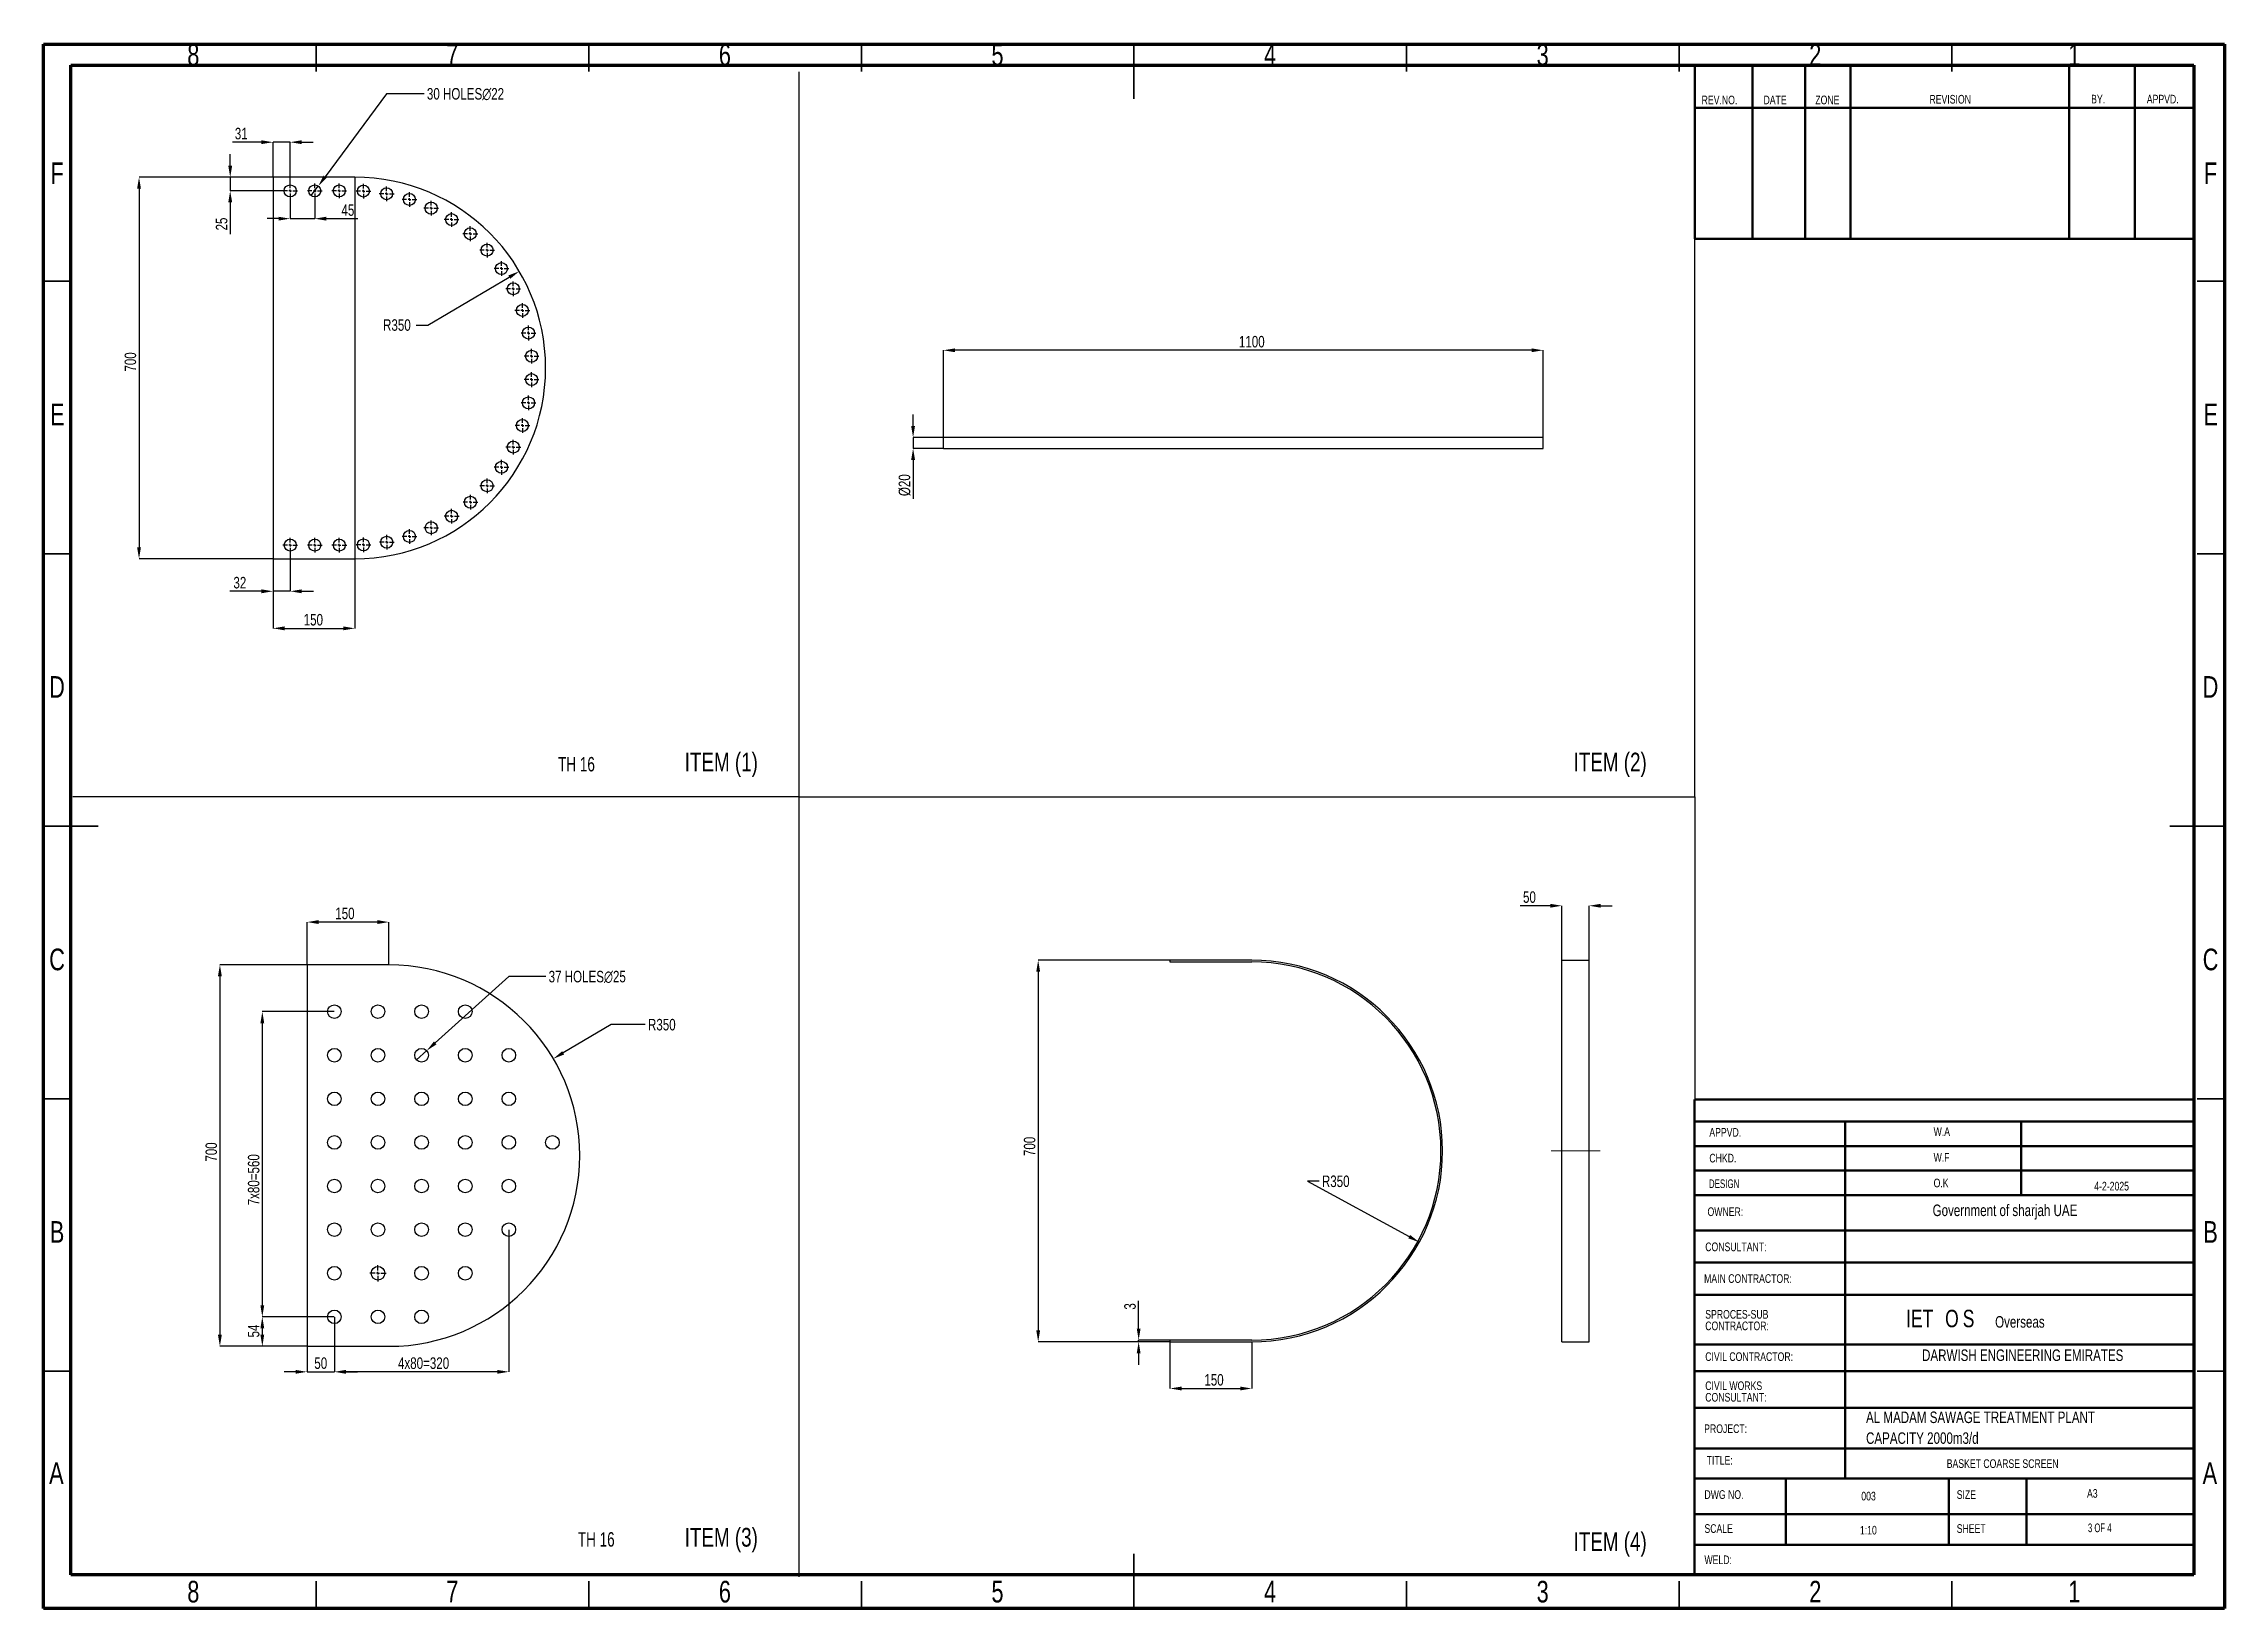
# Model space of a CAD drawing. Header units: millimetres. Extents: x 15 to 1274, y -314 to 292.
# Drawn here: x 874.4 to 1274.4, y 2.5 to 289.6 of the extents above; entities that cross this region are included whole.
import ezdxf

# ---------------------------------------------------------------- set-up
doc = ezdxf.new("R2010")
doc.units = ezdxf.units.MM
doc.header["$PDSIZE"] = -1
doc.linetypes.add('CENTERX2', pattern=[20.32, 12.7, -2.54, 2.54, -2.54])
doc.layers.add('BOLD', color=7, linetype='Continuous', lineweight=25)
doc.layers.add('FORMAT', color=7, linetype='Continuous')
doc.styles.add('SLDTEXTSTYLE0', font='TXT', dxfattribs={"width": 0.75})
doc.styles.add('SLDTEXTSTYLE10', font='TXT', dxfattribs={"width": 0.7})
doc.styles.add('SLDTEXTSTYLE8', font='TXT', dxfattribs={"width": 0.666667})
doc.styles.add('SLDTEXTSTYLE9', font='TXT', dxfattribs={"width": 0.687299})
doc.dimstyles.new('SLDDIMSTYLE6', dxfattribs={"dimtxt": 2.116667, "dimasz": 2.116667, "dimexe": 0, "dimexo": 0.625, "dimgap": 0.529167, "dimtad": 1, "dimdec": 0, "dimlfac": 10, "dimrnd": 1e-09, "dimzin": 12, "dimtxsty": 'SLDTEXTSTYLE0', "dimsah": 1, "dimcen": 2.5, "dimazin": 3, "dimtfac": 1, "dimtdec": 0, "dimtmove": 0, "dimatfit": 0, "dimfrac": 2, "dimtzin": 12})
doc.dimstyles.new('SLDDIMSTYLE7', dxfattribs={"dimtxt": 2.116667, "dimasz": 2.116667, "dimexe": 0, "dimexo": 0.625, "dimgap": 0.529167, "dimtad": 1, "dimdec": 0, "dimlfac": 10, "dimrnd": 1e-09, "dimzin": 12, "dimtxsty": 'SLDTEXTSTYLE0', "dimsah": 1, "dimcen": 0, "dimazin": 3, "dimtfac": 1, "dimtdec": 0, "dimtmove": 0, "dimatfit": 3, "dimfrac": 2, "dimtzin": 12})
doc.dimstyles.new('SLDDIMSTYLE8', dxfattribs={"dimtxt": 2.116667, "dimasz": 2.116667, "dimexe": 0, "dimexo": 0.625, "dimgap": 0.529167, "dimtad": 1, "dimdec": 0, "dimlfac": 10, "dimrnd": 1e-09, "dimzin": 12, "dimtxsty": 'SLDTEXTSTYLE0', "dimsah": 1, "dimcen": 2.5, "dimazin": 3, "dimtfac": 1, "dimtdec": 0, "dimtmove": 0, "dimatfit": 3, "dimfrac": 2, "dimtzin": 12})
doc.dimstyles.new('SLDDIMSTYLE9', dxfattribs={"dimtxt": 2.116667, "dimasz": 2.116667, "dimexe": 0, "dimexo": 0.625, "dimgap": 0.529167, "dimtad": 1, "dimdec": 0, "dimlfac": 10, "dimrnd": 1e-09, "dimzin": 12, "dimtxsty": 'SLDTEXTSTYLE0', "dimblk1": 'NONE', "dimsah": 1, "dimcen": 0, "dimazin": 3, "dimtfac": 1, "dimtdec": 0, "dimtmove": 0, "dimatfit": 3, "dimldrblk": 'NONE', "dimfrac": 2, "dimtzin": 12})

msp = doc.modelspace()

# ---------------------------------------------------------------- texts
at = {"color": 7, "linetype": 'Continuous', "lineweight": 0}
for s, insert, char_height, attachment_point, style in [('8', (901.906, 289.533), 3.969, 2, 'SLDTEXTSTYLE0'), ('7', (949.406, 289.533), 3.969, 2, 'SLDTEXTSTYLE0'), ('6', (999.406, 289.533), 3.969, 2, 'SLDTEXTSTYLE0'), ('5', (1049.406, 289.533), 3.969, 2, 'SLDTEXTSTYLE0'), ('4', (1099.406, 289.533), 3.969, 2, 'SLDTEXTSTYLE0'), ('3', (1149.406, 289.533), 3.969, 2, 'SLDTEXTSTYLE0'), ('2', (1199.406, 289.533), 3.969, 2, 'SLDTEXTSTYLE0'), ('1', (1246.906, 289.533), 3.969, 2, 'SLDTEXTSTYLE0'), ('REV.NO.', (1178.562, 280.037), 1.5875, 1, 'SLDTEXTSTYLE0'), ('DATE', (1189.915, 280.052), 1.5875, 1, 'SLDTEXTSTYLE0'), ('ZONE', (1199.414, 280.052), 1.5875, 1, 'SLDTEXTSTYLE0'), ('REVISION', (1220.354, 280.179), 1.5875, 1, 'SLDTEXTSTYLE0'), ('BY.', (1250.007, 280.195), 1.5875, 1, 'SLDTEXTSTYLE0'), ('APPVD.', (1260.218, 280.195), 1.5875, 1, 'SLDTEXTSTYLE0'), ('F', (876.904, 267.783), 3.969, 2, 'SLDTEXTSTYLE0'), ('F', (1271.904, 267.783), 3.969, 2, 'SLDTEXTSTYLE0'), ('E', (876.954, 223.533), 3.969, 2, 'SLDTEXTSTYLE0'), ('E', (1271.954, 223.533), 3.969, 2, 'SLDTEXTSTYLE0'), ('D', (876.899, 173.533), 3.969, 2, 'SLDTEXTSTYLE0'), ('D', (1271.899, 173.533), 3.969, 2, 'SLDTEXTSTYLE0'), ('C', (876.905, 123.533), 3.969, 2, 'SLDTEXTSTYLE0'), ('C', (1271.905, 123.533), 3.969, 2, 'SLDTEXTSTYLE0'), ('APPVD.', (1179.978, 90.622), 1.5875, 1, 'SLDTEXTSTYLE0'), ('W.A', (1221.112, 90.754), 1.5875, 1, 'SLDTEXTSTYLE0'), ('CHKD.', (1179.978, 85.889), 1.5875, 1, 'SLDTEXTSTYLE0'), ('W.F', (1221.112, 86.021), 1.5875, 1, 'SLDTEXTSTYLE0'), ('DESIGN', (1179.892, 81.187), 1.5875, 1, 'SLDTEXTSTYLE9'), ('O.K', (1221.112, 81.319), 1.5875, 1, 'SLDTEXTSTYLE0'), ('OWNER:', (1179.646, 76.046), 1.5875, 1, 'SLDTEXTSTYLE0'), ('B', (876.917, 73.533), 3.969, 2, 'SLDTEXTSTYLE0'), ('B', (1271.917, 73.533), 3.969, 2, 'SLDTEXTSTYLE0'), ('CONSULTANT:', (1179.225, 69.604), 1.5875, 1, 'SLDTEXTSTYLE0'), ('MAIN CONTRACTOR:', (1179.017, 63.788), 1.5875, 1, 'SLDTEXTSTYLE0'), ('CIVIL CONTRACTOR:', (1179.225, 49.461), 1.5875, 1, 'SLDTEXTSTYLE0'), ('PROJECT:', (1179.029, 36.238), 1.5875, 1, 'SLDTEXTSTYLE0'), ('A', (876.786, 29.283), 3.969, 2, 'SLDTEXTSTYLE0'), ('TITLE:', (1179.495, 30.423), 1.5875, 1, 'SLDTEXTSTYLE0'), ('A', (1271.786, 29.283), 3.969, 2, 'SLDTEXTSTYLE0'), ('DWG NO.', (1179.078, 24.156), 1.5875, 1, 'SLDTEXTSTYLE0'), ('SIZE', (1225.353, 24.156), 1.5875, 1, 'SLDTEXTSTYLE0'), ('A3', (1249.248, 24.361), 1.5875, 1, 'SLDTEXTSTYLE0'), ('SCALE', (1179.078, 17.92), 1.5875, 1, 'SLDTEXTSTYLE0'), ('SHEET', (1225.353, 17.92), 1.5875, 1, 'SLDTEXTSTYLE0'), ('WELD:', (1179.078, 12.18), 1.5875, 1, 'SLDTEXTSTYLE0'), ('8', (901.906, 7.533), 3.969, 2, 'SLDTEXTSTYLE0'), ('7', (949.406, 7.533), 3.969, 2, 'SLDTEXTSTYLE0'), ('6', (999.406, 7.533), 3.969, 2, 'SLDTEXTSTYLE0'), ('5', (1049.406, 7.533), 3.969, 2, 'SLDTEXTSTYLE0'), ('4', (1099.406, 7.533), 3.969, 2, 'SLDTEXTSTYLE0'), ('3', (1149.406, 7.533), 3.969, 2, 'SLDTEXTSTYLE0'), ('2', (1199.406, 7.533), 3.969, 2, 'SLDTEXTSTYLE0'), ('1', (1246.906, 7.533), 3.969, 2, 'SLDTEXTSTYLE0')]:
    msp.add_mtext(s, dxfattribs=dict(at, insert=insert, char_height=char_height, attachment_point=attachment_point, style=style))
at = {"layer": 'BOLD', "attachment_point": 1}
for s, insert, char_height, style in [('TH 16', (968.815, 158.692), 2.6458, 'SLDTEXTSTYLE10'), ('ITEM (1)', (992.039, 159.481), 3.4396, 'SLDTEXTSTYLE0'), ('ITEM (2)', (1155.08, 159.481), 3.4396, 'SLDTEXTSTYLE0'), ('4-2-2025', (1250.575, 80.743), 1.5875, 'SLDTEXTSTYLE0'), ('003', (1207.852, 23.873), 1.5875, 'SLDTEXTSTYLE0'), ('TH 16', (972.442, 16.456), 2.6458, 'SLDTEXTSTYLE10'), ('ITEM (3)', (992.039, 17.246), 3.4396, 'SLDTEXTSTYLE0'), ('ITEM (4)', (1155.08, 16.421), 3.4396, 'SLDTEXTSTYLE0'), ('1:10', (1207.597, 17.621), 1.5875, 'SLDTEXTSTYLE0'), ('3 OF 4', (1249.425, 18.05), 1.5875, 'SLDTEXTSTYLE8')]:
    msp.add_mtext(s, dxfattribs=dict(at, insert=insert, char_height=char_height, style=style))
at = {"layer": 'FORMAT', "attachment_point": 1, "style": 'SLDTEXTSTYLE0'}
for s, insert, char_height in [('Government of sharjah UAE', (1220.931, 76.572), 2.11667), ('Overseas', (1232.393, 56.103), 2.1167), ('DARWISH ENGINEERING EMIRATES', (1218.997, 49.987), 2.11667), ('BASKET COARSE SCREEN', (1223.513, 29.833), 1.5875)]:
    msp.add_mtext(s, dxfattribs=dict(at, insert=insert, char_height=char_height))

# ---------------------------------------------------------------- blocks, each defined once
blk = doc.blocks.new('SW_NOTE_0_41')
at = {"color": 0, "linetype": 'Continuous', "lineweight": 0, "char_height": 1.5875, "attachment_point": 1, "style": 'SLDTEXTSTYLE0'}
for s, insert in [('CIVIL WORKS', (0, 2.05)), ('CONSULTANT:', (0, -0.07))]:
    blk.add_mtext(s, dxfattribs=dict(at, insert=insert))
blk = doc.blocks.new('SW_NOTE_0_42')
at = {"color": 0, "linetype": 'Continuous', "lineweight": 0, "char_height": 1.5875, "attachment_point": 1, "style": 'SLDTEXTSTYLE0'}
for s, insert in [('SPROCES-SUB', (0, 2.05)), ('CONTRACTOR:', (0, -0.07))]:
    blk.add_mtext(s, dxfattribs=dict(at, insert=insert))
blk = doc.blocks.new('SW_NOTE_0_43')
at = {"layer": 'FORMAT', "color": 0, "char_height": 2.1167, "attachment_point": 1, "style": 'SLDTEXTSTYLE0'}
for s, insert in [('AL MADAM SAWAGE TREATMENT PLANT', (0, 2.73)), ('CAPACITY 2000m3/d', (0, -1.09))]:
    blk.add_mtext(s, dxfattribs=dict(at, insert=insert))
blk = doc.blocks.new('SW_NOTE_0_44')
at = {"layer": 'FORMAT', "color": 0, "char_height": 3.2, "attachment_point": 1, "style": 'SLDTEXTSTYLE0'}
for s, insert in [('IET', (0, 4.13)), ('O', (7.16, 4.13)), ('S', (10.39, 4.13))]:
    blk.add_mtext(s, dxfattribs=dict(at, insert=insert))
blk = doc.blocks.new('*D246')
at = {"layer": 'BOLD', "color": 0, "lineweight": -2}
for p, q in [((908.67, 267.19), (908.67, 269.31)), ((916.46, 265.07), (908.67, 265.07)), ((908.67, 265.07), (908.67, 262.57)), ((918.26, 262.57), (908.67, 262.57)), ((908.67, 260.46), (908.67, 254.63))]:
    blk.add_line(p, q, dxfattribs=at)
at = {"layer": 'BOLD', "color": 0}
for points in [[(908.32, 267.19), (909.03, 267.19), (908.67, 265.07)], [(908.32, 260.46), (909.03, 260.46), (908.67, 262.57)]]:
    blk.add_solid(points, dxfattribs=at)
at = {"layer": 'Defpoints', "color": 0}
for p in [(916.52, 265.07), (908.67, 262.57), (918.32, 262.57)]:
    blk.add_point(p, dxfattribs=at)
at = {"layer": 'BOLD', "color": 0, "insert": (906.03, 256.49), "char_height": 2.117, "attachment_point": 2, "rotation": 90, "style": 'SLDTEXTSTYLE0'}
blk.add_mtext('\\A1;25', dxfattribs=at)
blk = doc.blocks.new('*D247')
at = {"layer": 'BOLD', "color": 0, "lineweight": -2}
for p, q in [((914.4, 271.5), (909.11, 271.5)), ((916.52, 265.13), (916.52, 271.5)), ((919.67, 271.5), (916.52, 271.5)), ((919.67, 263.98), (919.67, 271.5)), ((921.79, 271.5), (923.9, 271.5))]:
    blk.add_line(p, q, dxfattribs=at)
at = {"layer": 'BOLD', "color": 0}
for points in [[(914.4, 271.85), (914.4, 271.15), (916.52, 271.5)], [(921.79, 271.85), (921.79, 271.15), (919.67, 271.5)]]:
    blk.add_solid(points, dxfattribs=at)
at = {"layer": 'Defpoints', "color": 0}
for p in [(919.67, 271.5), (916.52, 265.07), (919.67, 263.92)]:
    blk.add_point(p, dxfattribs=at)
at = {"layer": 'BOLD', "color": 0, "insert": (910.7, 274.14), "char_height": 2.117, "attachment_point": 2, "style": 'SLDTEXTSTYLE0'}
blk.add_mtext('\\A1;31', dxfattribs=at)
blk = doc.blocks.new('*D248')
at = {"layer": 'BOLD', "color": 0, "lineweight": -2}
for p, q in [((919.67, 261.16), (919.67, 257.47)), ((924.17, 261.16), (924.17, 257.47)), ((917.55, 257.47), (915.44, 257.47)), ((919.67, 257.47), (924.17, 257.47)), ((926.29, 257.47), (932.11, 257.47))]:
    blk.add_line(p, q, dxfattribs=at)
at = {"layer": 'BOLD', "color": 0}
for points in [[(917.55, 257.82), (917.55, 257.12), (919.67, 257.47)], [(926.29, 257.82), (926.29, 257.12), (924.17, 257.47)]]:
    blk.add_solid(points, dxfattribs=at)
at = {"layer": 'Defpoints', "color": 0}
for p in [(919.67, 261.22), (924.17, 261.22), (924.17, 257.47)]:
    blk.add_point(p, dxfattribs=at)
at = {"layer": 'BOLD', "color": 0, "insert": (930.26, 260.11), "char_height": 2.117, "attachment_point": 2, "style": 'SLDTEXTSTYLE0'}
blk.add_mtext('\\A1;45', dxfattribs=at)
blk = doc.blocks.new('*D249')
at = {"layer": 'BOLD', "color": 0, "lineweight": -2}
for p, q in [((944.91, 237.95), (959.86, 246.75)), ((942.8, 237.95), (944.91, 237.95))]:
    blk.add_line(p, q, dxfattribs=at)
at = {"layer": 'BOLD', "color": 0}
blk.add_solid([(959.69, 247.05), (960.04, 246.44), (961.69, 247.82)], dxfattribs=at)
at = {"layer": 'Defpoints', "color": 0}
for p in [(961.69, 247.82), (931.52, 230.07)]:
    blk.add_point(p, dxfattribs=at)
at = {"layer": 'BOLD', "color": 0, "insert": (936.71, 239.01), "char_height": 2.117, "attachment_point": 1, "style": 'SLDTEXTSTYLE0'}
blk.add_mtext('\\A1;R350', dxfattribs=at)
blk = doc.blocks.new('*D250')
at = {"layer": 'BOLD', "color": 0, "lineweight": -2}
for p, q in [((916.52, 195.01), (916.52, 182.3)), ((931.52, 195.01), (931.52, 182.3)), ((918.64, 182.3), (929.4, 182.3))]:
    blk.add_line(p, q, dxfattribs=at)
at = {"layer": 'BOLD', "color": 0}
for points in [[(918.64, 182.65), (918.64, 181.94), (916.52, 182.3)], [(929.4, 182.65), (929.4, 181.94), (931.52, 182.3)]]:
    blk.add_solid(points, dxfattribs=at)
at = {"layer": 'Defpoints', "color": 0}
for p in [(916.52, 195.07), (931.52, 195.07), (931.52, 182.3)]:
    blk.add_point(p, dxfattribs=at)
at = {"layer": 'BOLD', "color": 0, "insert": (923.92, 184.94), "char_height": 2.117, "attachment_point": 2, "style": 'SLDTEXTSTYLE0'}
blk.add_mtext('\\A1;150', dxfattribs=at)
blk = doc.blocks.new('*D251')
at = {"layer": 'BOLD', "color": 0, "lineweight": -2}
for p, q in [((916.46, 265.07), (891.95, 265.07)), ((891.95, 262.96), (891.95, 197.19)), ((916.46, 195.07), (891.95, 195.07))]:
    blk.add_line(p, q, dxfattribs=at)
at = {"layer": 'BOLD', "color": 0}
for points in [[(891.59, 262.96), (892.3, 262.96), (891.95, 265.07)], [(891.59, 197.19), (892.3, 197.19), (891.95, 195.07)]]:
    blk.add_solid(points, dxfattribs=at)
at = {"layer": 'Defpoints', "color": 0}
for p in [(916.52, 265.07), (891.95, 195.07), (916.52, 195.07)]:
    blk.add_point(p, dxfattribs=at)
at = {"layer": 'BOLD', "color": 0, "insert": (889.3, 231.18), "char_height": 2.117, "attachment_point": 2, "rotation": 90, "style": 'SLDTEXTSTYLE0'}
blk.add_mtext('\\A1;700', dxfattribs=at)
blk = doc.blocks.new('*D252')
at = {"layer": 'BOLD', "color": 0, "lineweight": -2}
for p, q in [((937.31, 280.38), (926.08, 265.16)), ((944.22, 280.38), (937.31, 280.38)), ((923.52, 261.69), (924.82, 263.46))]:
    blk.add_line(p, q, dxfattribs=at)
at = {"layer": 'BOLD', "color": 0}
blk.add_solid([(925.8, 265.37), (926.37, 264.95), (924.82, 263.46)], dxfattribs=at)
at = {"layer": 'Defpoints', "color": 0}
for p in [(923.52, 261.69), (924.82, 263.46)]:
    blk.add_point(p, dxfattribs=at)
at = {"layer": 'BOLD', "color": 0, "insert": (944.75, 281.44), "char_height": 2.1167, "attachment_point": 1, "style": 'SLDTEXTSTYLE0'}
blk.add_mtext('\\A1;30 HOLES∅22', dxfattribs=at)
blk = doc.blocks.new('_None')
blk = doc.blocks.new('*D253')
at = {"layer": 'BOLD', "color": 0, "lineweight": -2}
for p, q in [((919.69, 196.16), (919.69, 189.1)), ((916.52, 195.01), (916.52, 189.1)), ((914.4, 189.1), (908.58, 189.1)), ((919.69, 189.1), (916.52, 189.1)), ((921.8, 189.1), (923.92, 189.1))]:
    blk.add_line(p, q, dxfattribs=at)
at = {"layer": 'BOLD', "color": 0}
for points in [[(914.4, 189.45), (914.4, 188.74), (916.52, 189.1)], [(921.8, 189.45), (921.8, 188.74), (919.69, 189.1)]]:
    blk.add_solid(points, dxfattribs=at)
at = {"layer": 'Defpoints', "color": 0}
for p in [(919.69, 196.22), (916.52, 195.07), (916.52, 189.1)]:
    blk.add_point(p, dxfattribs=at)
at = {"layer": 'BOLD', "color": 0, "insert": (910.44, 191.74), "char_height": 2.117, "attachment_point": 2, "style": 'SLDTEXTSTYLE0'}
blk.add_mtext('\\A1;32', dxfattribs=at)
blk = doc.blocks.new('SW_CENTERMARKSYMBOL_50')
at = {"layer": 'BOLD', "color": 0}
for p, q in [((-0.5, 0), (-1.35, 0)), ((0, 0), (-0.25, 0)), ((0, 0.5), (0, 1.35)), ((0, 0), (0, 0.25)), ((0, 0), (0, -0.25)), ((0, 0), (0.25, 0)), ((0.5, 0), (1.35, 0)), ((0, -0.5), (0, -1.35))]:
    blk.add_line(p, q, dxfattribs=at)
blk = doc.blocks.new('SW_CENTERMARKSYMBOL_51')
at = {"layer": 'BOLD', "color": 0}
for p, q in [((-0.5, 0), (-1.35, 0)), ((0, 0), (-0.25, 0)), ((0, 0.5), (0, 1.35)), ((0, 0), (0, 0.25)), ((0, 0), (0, -0.25)), ((0, 0), (0.25, 0)), ((0.5, 0), (1.35, 0)), ((0, -0.5), (0, -1.35))]:
    blk.add_line(p, q, dxfattribs=at)
blk = doc.blocks.new('SW_CENTERMARKSYMBOL_52')
at = {"layer": 'BOLD', "color": 0}
for p, q in [((-0.5, 0), (-1.35, 0)), ((0, 0), (-0.25, 0)), ((0, 0.5), (0, 1.35)), ((0, 0), (0, 0.25)), ((0, 0), (0, -0.25)), ((0, 0), (0.25, 0)), ((0.5, 0), (1.35, 0)), ((0, -0.5), (0, -1.35))]:
    blk.add_line(p, q, dxfattribs=at)
blk = doc.blocks.new('SW_CENTERMARKSYMBOL_53')
at = {"layer": 'BOLD', "color": 0}
for p, q in [((-0.5, 0), (-1.35, 0)), ((0, 0), (-0.25, 0)), ((0, 0.5), (0, 1.35)), ((0, 0), (0, 0.25)), ((0, 0), (0, -0.25)), ((0, 0), (0.25, 0)), ((0.5, 0), (1.35, 0)), ((0, -0.5), (0, -1.35))]:
    blk.add_line(p, q, dxfattribs=at)
blk = doc.blocks.new('SW_CENTERMARKSYMBOL_54')
at = {"layer": 'BOLD', "color": 0}
for p, q in [((-0.5, 0), (-1.35, 0)), ((0, 0), (-0.25, 0)), ((0, 0.5), (0, 1.35)), ((0, 0), (0, 0.25)), ((0, 0), (0, -0.25)), ((0, 0), (0.25, 0)), ((0.5, 0), (1.35, 0)), ((0, -0.5), (0, -1.35))]:
    blk.add_line(p, q, dxfattribs=at)
blk = doc.blocks.new('SW_CENTERMARKSYMBOL_55')
at = {"layer": 'BOLD', "color": 0}
for p, q in [((-0.5, 0), (-1.35, 0)), ((0, 0), (-0.25, 0)), ((0, 0.5), (0, 1.35)), ((0, 0), (0, 0.25)), ((0, 0), (0, -0.25)), ((0, 0), (0.25, 0)), ((0.5, 0), (1.35, 0)), ((0, -0.5), (0, -1.35))]:
    blk.add_line(p, q, dxfattribs=at)
blk = doc.blocks.new('SW_CENTERMARKSYMBOL_56')
at = {"layer": 'BOLD', "color": 0}
for p, q in [((-0.5, 0), (-1.35, 0)), ((0, 0), (-0.25, 0)), ((0, 0.5), (0, 1.35)), ((0, 0), (0, 0.25)), ((0, 0), (0, -0.25)), ((0, 0), (0.25, 0)), ((0.5, 0), (1.35, 0)), ((0, -0.5), (0, -1.35))]:
    blk.add_line(p, q, dxfattribs=at)
blk = doc.blocks.new('SW_CENTERMARKSYMBOL_57')
at = {"layer": 'BOLD', "color": 0}
for p, q in [((-0.5, 0), (-1.35, 0)), ((0, 0), (-0.25, 0)), ((0, 0.5), (0, 1.35)), ((0, 0), (0, 0.25)), ((0, 0), (0, -0.25)), ((0, 0), (0.25, 0)), ((0.5, 0), (1.35, 0)), ((0, -0.5), (0, -1.35))]:
    blk.add_line(p, q, dxfattribs=at)
blk = doc.blocks.new('SW_CENTERMARKSYMBOL_58')
at = {"layer": 'BOLD', "color": 0}
for p, q in [((-0.5, 0), (-1.35, 0)), ((0, 0), (-0.25, 0)), ((0, 0.5), (0, 1.35)), ((0, 0), (0, 0.25)), ((0, 0), (0, -0.25)), ((0, 0), (0.25, 0)), ((0.5, 0), (1.35, 0)), ((0, -0.5), (0, -1.35))]:
    blk.add_line(p, q, dxfattribs=at)
blk = doc.blocks.new('SW_CENTERMARKSYMBOL_59')
at = {"layer": 'BOLD', "color": 0}
for p, q in [((-0.5, 0), (-1.35, 0)), ((0, 0), (-0.25, 0)), ((0, 0.5), (0, 1.35)), ((0, 0), (0, 0.25)), ((0, 0), (0, -0.25)), ((0, 0), (0.25, 0)), ((0.5, 0), (1.35, 0)), ((0, -0.5), (0, -1.35))]:
    blk.add_line(p, q, dxfattribs=at)
blk = doc.blocks.new('SW_CENTERMARKSYMBOL_60')
at = {"layer": 'BOLD', "color": 0}
for p, q in [((-0.5, 0), (-1.35, 0)), ((0, 0), (-0.25, 0)), ((0, 0.5), (0, 1.35)), ((0, 0), (0, 0.25)), ((0, 0), (0, -0.25)), ((0, 0), (0.25, 0)), ((0.5, 0), (1.35, 0)), ((0, -0.5), (0, -1.35))]:
    blk.add_line(p, q, dxfattribs=at)
blk = doc.blocks.new('SW_CENTERMARKSYMBOL_61')
at = {"layer": 'BOLD', "color": 0}
for p, q in [((-0.5, 0), (-1.35, 0)), ((0, 0), (-0.25, 0)), ((0, 0.5), (0, 1.35)), ((0, 0), (0, 0.25)), ((0, 0), (0, -0.25)), ((0, 0), (0.25, 0)), ((0.5, 0), (1.35, 0)), ((0, -0.5), (0, -1.35))]:
    blk.add_line(p, q, dxfattribs=at)
blk = doc.blocks.new('SW_CENTERMARKSYMBOL_62')
at = {"layer": 'BOLD', "color": 0}
for p, q in [((-0.5, 0), (-1.35, 0)), ((0, 0), (-0.25, 0)), ((0, 0.5), (0, 1.35)), ((0, 0), (0, 0.25)), ((0, 0), (0, -0.25)), ((0, 0), (0.25, 0)), ((0.5, 0), (1.35, 0)), ((0, -0.5), (0, -1.35))]:
    blk.add_line(p, q, dxfattribs=at)
blk = doc.blocks.new('SW_CENTERMARKSYMBOL_63')
at = {"layer": 'BOLD', "color": 0}
for p, q in [((-0.5, 0), (-1.35, 0)), ((0, 0), (-0.25, 0)), ((0, 0.5), (0, 1.35)), ((0, 0), (0, 0.25)), ((0, 0), (0, -0.25)), ((0, 0), (0.25, 0)), ((0.5, 0), (1.35, 0)), ((0, -0.5), (0, -1.35))]:
    blk.add_line(p, q, dxfattribs=at)
blk = doc.blocks.new('SW_CENTERMARKSYMBOL_64')
at = {"layer": 'BOLD', "color": 0}
for p, q in [((-0.5, 0), (-1.35, 0)), ((0, 0), (-0.25, 0)), ((0, 0.5), (0, 1.35)), ((0, 0), (0, 0.25)), ((0, 0), (0, -0.25)), ((0, 0), (0.25, 0)), ((0.5, 0), (1.35, 0)), ((0, -0.5), (0, -1.35))]:
    blk.add_line(p, q, dxfattribs=at)
blk = doc.blocks.new('SW_CENTERMARKSYMBOL_65')
at = {"layer": 'BOLD', "color": 0}
for p, q in [((-0.5, 0), (-1.35, 0)), ((0, 0), (-0.25, 0)), ((0, 0.5), (0, 1.35)), ((0, 0), (0, 0.25)), ((0, 0), (0, -0.25)), ((0, 0), (0.25, 0)), ((0.5, 0), (1.35, 0)), ((0, -0.5), (0, -1.35))]:
    blk.add_line(p, q, dxfattribs=at)
blk = doc.blocks.new('SW_CENTERMARKSYMBOL_66')
at = {"layer": 'BOLD', "color": 0}
for p, q in [((-0.5, 0), (-1.35, 0)), ((0, 0), (-0.25, 0)), ((0, 0.5), (0, 1.35)), ((0, 0), (0, 0.25)), ((0, 0), (0, -0.25)), ((0, 0), (0.25, 0)), ((0.5, 0), (1.35, 0)), ((0, -0.5), (0, -1.35))]:
    blk.add_line(p, q, dxfattribs=at)
blk = doc.blocks.new('SW_CENTERMARKSYMBOL_67')
at = {"layer": 'BOLD', "color": 0}
for p, q in [((-0.5, 0), (-1.35, 0)), ((0, 0), (-0.25, 0)), ((0, 0.5), (0, 1.35)), ((0, 0), (0, 0.25)), ((0, 0), (0, -0.25)), ((0, 0), (0.25, 0)), ((0.5, 0), (1.35, 0)), ((0, -0.5), (0, -1.35))]:
    blk.add_line(p, q, dxfattribs=at)
blk = doc.blocks.new('SW_CENTERMARKSYMBOL_68')
at = {"layer": 'BOLD', "color": 0}
for p, q in [((-0.5, 0), (-1.35, 0)), ((0, 0), (-0.25, 0)), ((0, 0.5), (0, 1.35)), ((0, 0), (0, 0.25)), ((0, 0), (0, -0.25)), ((0, 0), (0.25, 0)), ((0.5, 0), (1.35, 0)), ((0, -0.5), (0, -1.35))]:
    blk.add_line(p, q, dxfattribs=at)
blk = doc.blocks.new('SW_CENTERMARKSYMBOL_69')
at = {"layer": 'BOLD', "color": 0}
for p, q in [((-0.5, 0), (-1.35, 0)), ((0, 0), (-0.25, 0)), ((0, 0.5), (0, 1.35)), ((0, 0), (0, 0.25)), ((0, 0), (0, -0.25)), ((0, 0), (0.25, 0)), ((0.5, 0), (1.35, 0)), ((0, -0.5), (0, -1.35))]:
    blk.add_line(p, q, dxfattribs=at)
blk = doc.blocks.new('SW_CENTERMARKSYMBOL_70')
at = {"layer": 'BOLD', "color": 0}
for p, q in [((-0.5, 0), (-1.35, 0)), ((0, 0), (-0.25, 0)), ((0, 0.5), (0, 1.35)), ((0, 0), (0, 0.25)), ((0, 0), (0, -0.25)), ((0, 0), (0.25, 0)), ((0.5, 0), (1.35, 0)), ((0, -0.5), (0, -1.35))]:
    blk.add_line(p, q, dxfattribs=at)
blk = doc.blocks.new('SW_CENTERMARKSYMBOL_71')
at = {"layer": 'BOLD', "color": 0}
for p, q in [((-0.5, 0), (-1.35, 0)), ((0, 0), (-0.25, 0)), ((0, 0.5), (0, 1.35)), ((0, 0), (0, 0.25)), ((0, 0), (0, -0.25)), ((0, 0), (0.25, 0)), ((0.5, 0), (1.35, 0)), ((0, -0.5), (0, -1.35))]:
    blk.add_line(p, q, dxfattribs=at)
blk = doc.blocks.new('SW_CENTERMARKSYMBOL_72')
at = {"layer": 'BOLD', "color": 0}
for p, q in [((-0.5, 0), (-1.35, 0)), ((0, 0), (-0.25, 0)), ((0, 0.5), (0, 1.35)), ((0, 0), (0, 0.25)), ((0, 0), (0, -0.25)), ((0, 0), (0.25, 0)), ((0.5, 0), (1.35, 0)), ((0, -0.5), (0, -1.35))]:
    blk.add_line(p, q, dxfattribs=at)
blk = doc.blocks.new('SW_CENTERMARKSYMBOL_73')
at = {"layer": 'BOLD', "color": 0}
for p, q in [((-0.5, 0), (-1.35, 0)), ((0, 0), (-0.25, 0)), ((0, 0.5), (0, 1.35)), ((0, 0), (0, 0.25)), ((0, 0), (0, -0.25)), ((0, 0), (0.25, 0)), ((0.5, 0), (1.35, 0)), ((0, -0.5), (0, -1.35))]:
    blk.add_line(p, q, dxfattribs=at)
blk = doc.blocks.new('SW_CENTERMARKSYMBOL_74')
at = {"layer": 'BOLD', "color": 0}
for p, q in [((-0.5, 0), (-1.35, 0)), ((0, 0), (-0.25, 0)), ((0, 0.5), (0, 1.35)), ((0, 0), (0, 0.25)), ((0, 0), (0, -0.25)), ((0, 0), (0.25, 0)), ((0.5, 0), (1.35, 0)), ((0, -0.5), (0, -1.35))]:
    blk.add_line(p, q, dxfattribs=at)
blk = doc.blocks.new('SW_CENTERMARKSYMBOL_75')
at = {"layer": 'BOLD', "color": 0}
for p, q in [((-0.5, 0), (-1.35, 0)), ((0, 0), (-0.25, 0)), ((0, 0.5), (0, 1.35)), ((0, 0), (0, 0.25)), ((0, 0), (0, -0.25)), ((0, 0), (0.25, 0)), ((0.5, 0), (1.35, 0)), ((0, -0.5), (0, -1.35))]:
    blk.add_line(p, q, dxfattribs=at)
blk = doc.blocks.new('SW_CENTERMARKSYMBOL_76')
at = {"layer": 'BOLD', "color": 0}
for p, q in [((-0.5, 0), (-1.35, 0)), ((0, 0), (-0.25, 0)), ((0, 0.5), (0, 1.35)), ((0, 0), (0, 0.25)), ((0, 0), (0, -0.25)), ((0, 0), (0.25, 0)), ((0.5, 0), (1.35, 0)), ((0, -0.5), (0, -1.35))]:
    blk.add_line(p, q, dxfattribs=at)
blk = doc.blocks.new('SW_CENTERMARKSYMBOL_77')
at = {"layer": 'BOLD', "color": 0}
for p, q in [((-0.5, 0), (-1.35, 0)), ((0, 0), (-0.25, 0)), ((0, 0.5), (0, 1.35)), ((0, 0), (0, 0.25)), ((0, 0), (0, -0.25)), ((0, 0), (0.25, 0)), ((0.5, 0), (1.35, 0)), ((0, -0.5), (0, -1.35))]:
    blk.add_line(p, q, dxfattribs=at)
blk = doc.blocks.new('SW_CENTERMARKSYMBOL_78')
at = {"layer": 'BOLD', "color": 0}
for p, q in [((-0.5, 0), (-1.35, 0)), ((0, 0), (-0.25, 0)), ((0, 0.5), (0, 1.35)), ((0, 0), (0, 0.25)), ((0, 0), (0, -0.25)), ((0, 0), (0.25, 0)), ((0.5, 0), (1.35, 0)), ((0, -0.5), (0, -1.35))]:
    blk.add_line(p, q, dxfattribs=at)
blk = doc.blocks.new('SW_CENTERMARKSYMBOL_79')
at = {"layer": 'BOLD', "color": 0}
for p, q in [((-0.5, 0), (-1.35, 0)), ((0, 0), (-0.25, 0)), ((0, 0.5), (0, 1.35)), ((0, 0), (0, 0.25)), ((0, 0), (0, -0.25)), ((0, 0), (0.25, 0)), ((0.5, 0), (1.35, 0)), ((0, -0.5), (0, -1.35))]:
    blk.add_line(p, q, dxfattribs=at)
blk = doc.blocks.new('*D254')
at = {"layer": 'BOLD', "color": 0, "lineweight": -2}
for p, q in [((1081.04, 51.34), (1081.04, 42.82)), ((1096.04, 51.34), (1096.04, 42.82)), ((1083.16, 42.82), (1093.92, 42.82))]:
    blk.add_line(p, q, dxfattribs=at)
at = {"layer": 'BOLD', "color": 0}
for points in [[(1083.16, 43.17), (1083.16, 42.47), (1081.04, 42.82)], [(1093.92, 43.17), (1093.92, 42.47), (1096.04, 42.82)]]:
    blk.add_solid(points, dxfattribs=at)
at = {"layer": 'Defpoints', "color": 0}
for p in [(1081.04, 51.4), (1096.04, 51.4), (1096.04, 42.82)]:
    blk.add_point(p, dxfattribs=at)
at = {"layer": 'BOLD', "color": 0, "insert": (1089.12, 45.47), "char_height": 2.117, "attachment_point": 2, "style": 'SLDTEXTSTYLE0'}
blk.add_mtext('\\A1;150', dxfattribs=at)
blk = doc.blocks.new('*D255')
at = {"layer": 'BOLD', "color": 0, "lineweight": -2}
for p, q in [((1108.38, 80.84), (1106.26, 80.84)), ((1106.26, 80.84), (1124.92, 70.68))]:
    blk.add_line(p, q, dxfattribs=at)
at = {"layer": 'BOLD', "color": 0}
blk.add_solid([(1125.09, 70.99), (1124.76, 70.37), (1126.78, 69.67)], dxfattribs=at)
at = {"layer": 'Defpoints', "color": 0}
for p in [(1096.04, 86.4), (1126.78, 69.67)]:
    blk.add_point(p, dxfattribs=at)
at = {"layer": 'BOLD', "color": 0, "insert": (1108.91, 81.9), "char_height": 2.117, "attachment_point": 1, "style": 'SLDTEXTSTYLE0'}
blk.add_mtext('\\A1;R350', dxfattribs=at)
blk = doc.blocks.new('*D256')
at = {"layer": 'BOLD', "color": 0, "lineweight": -2}
for p, q in [((1080.98, 121.4), (1056.87, 121.4)), ((1056.87, 119.28), (1056.87, 53.52)), ((1080.98, 51.4), (1056.87, 51.4))]:
    blk.add_line(p, q, dxfattribs=at)
at = {"layer": 'BOLD', "color": 0}
for points in [[(1056.52, 119.28), (1057.23, 119.28), (1056.87, 121.4)], [(1056.52, 53.52), (1057.23, 53.52), (1056.87, 51.4)]]:
    blk.add_solid(points, dxfattribs=at)
at = {"layer": 'Defpoints', "color": 0}
for p in [(1081.04, 121.4), (1056.87, 51.4), (1081.04, 51.4)]:
    blk.add_point(p, dxfattribs=at)
at = {"layer": 'BOLD', "color": 0, "insert": (1054.23, 87.24), "char_height": 2.117, "attachment_point": 2, "rotation": 90, "style": 'SLDTEXTSTYLE0'}
blk.add_mtext('\\A1;700', dxfattribs=at)
blk = doc.blocks.new('*D257')
at = {"layer": 'BOLD', "color": 0, "lineweight": -2}
for p, q in [((1075.3, 53.82), (1075.3, 58.93)), ((1080.98, 51.7), (1075.3, 51.7)), ((1075.3, 51.4), (1075.3, 51.7)), ((1080.98, 51.4), (1075.3, 51.4)), ((1075.3, 49.28), (1075.3, 47.17))]:
    blk.add_line(p, q, dxfattribs=at)
at = {"layer": 'BOLD', "color": 0}
for points in [[(1074.95, 53.82), (1075.65, 53.82), (1075.3, 51.7)], [(1074.95, 49.28), (1075.65, 49.28), (1075.3, 51.4)]]:
    blk.add_solid(points, dxfattribs=at)
at = {"layer": 'Defpoints', "color": 0}
for p in [(1075.3, 51.4), (1081.04, 51.7), (1081.04, 51.4)]:
    blk.add_point(p, dxfattribs=at)
at = {"layer": 'BOLD', "color": 0, "insert": (1072.65, 57.88), "char_height": 2.117, "attachment_point": 2, "rotation": 90, "style": 'SLDTEXTSTYLE0'}
blk.add_mtext('\\A1;3', dxfattribs=at)
blk = doc.blocks.new('*D258')
at = {"layer": 'BOLD', "color": 0, "lineweight": -2}
for p, q in [((922.72, 120.56), (906.78, 120.56)), ((906.78, 118.44), (906.78, 52.68)), ((922.72, 50.56), (906.78, 50.56))]:
    blk.add_line(p, q, dxfattribs=at)
at = {"layer": 'BOLD', "color": 0}
for points in [[(906.42, 118.44), (907.13, 118.44), (906.78, 120.56)], [(906.42, 52.68), (907.13, 52.68), (906.78, 50.56)]]:
    blk.add_solid(points, dxfattribs=at)
at = {"layer": 'Defpoints', "color": 0}
for p in [(922.78, 120.56), (906.78, 50.56), (922.78, 50.56)]:
    blk.add_point(p, dxfattribs=at)
at = {"layer": 'BOLD', "color": 0, "insert": (904.13, 86.21), "char_height": 2.117, "attachment_point": 2, "rotation": 90, "style": 'SLDTEXTSTYLE0'}
blk.add_mtext('\\A1;700', dxfattribs=at)
blk = doc.blocks.new('*D259')
at = {"layer": 'BOLD', "color": 0, "lineweight": -2}
for p, q in [((978.53, 109.59), (969.75, 104.41)), ((984.78, 109.59), (978.53, 109.59))]:
    blk.add_line(p, q, dxfattribs=at)
at = {"layer": 'BOLD', "color": 0}
blk.add_solid([(969.57, 104.71), (969.93, 104.11), (967.93, 103.33)], dxfattribs=at)
at = {"layer": 'Defpoints', "color": 0}
for p in [(967.93, 103.33), (937.78, 85.56)]:
    blk.add_point(p, dxfattribs=at)
at = {"layer": 'BOLD', "color": 0, "insert": (985.3, 110.64), "char_height": 2.117, "attachment_point": 1, "style": 'SLDTEXTSTYLE0'}
blk.add_mtext('\\A1;R350', dxfattribs=at)
blk = doc.blocks.new('*D260')
at = {"layer": 'BOLD', "color": 0, "lineweight": -2}
for p, q in [((959.77, 118.4), (946.28, 106.22)), ((966.55, 118.4), (959.77, 118.4)), ((942.85, 103.13), (944.71, 104.81))]:
    blk.add_line(p, q, dxfattribs=at)
at = {"layer": 'BOLD', "color": 0}
blk.add_solid([(946.04, 106.49), (946.51, 105.96), (944.71, 104.81)], dxfattribs=at)
at = {"layer": 'Defpoints', "color": 0}
for p in [(944.71, 104.81), (942.85, 103.13)]:
    blk.add_point(p, dxfattribs=at)
at = {"layer": 'BOLD', "color": 0, "insert": (967.08, 119.46), "char_height": 2.1167, "attachment_point": 1, "style": 'SLDTEXTSTYLE0'}
blk.add_mtext('\\A1;37 HOLES∅25', dxfattribs=at)
blk = doc.blocks.new('*D261')
at = {"layer": 'BOLD', "color": 0, "lineweight": -2}
for p, q in [((927.78, 55.91), (927.78, 45.88)), ((922.78, 50.5), (922.78, 45.88)), ((920.66, 45.88), (918.54, 45.88)), ((922.78, 45.88), (927.78, 45.88)), ((929.89, 45.88), (932.01, 45.88))]:
    blk.add_line(p, q, dxfattribs=at)
at = {"layer": 'BOLD', "color": 0}
for points in [[(920.66, 46.23), (920.66, 45.53), (922.78, 45.88)], [(929.89, 46.23), (929.89, 45.53), (927.78, 45.88)]]:
    blk.add_solid(points, dxfattribs=at)
at = {"layer": 'Defpoints', "color": 0}
for p in [(927.78, 55.97), (922.78, 50.56), (927.78, 45.88)]:
    blk.add_point(p, dxfattribs=at)
at = {"layer": 'BOLD', "color": 0, "insert": (925.28, 48.53), "char_height": 2.117, "attachment_point": 2, "style": 'SLDTEXTSTYLE0'}
blk.add_mtext('\\A1;50', dxfattribs=at)
blk = doc.blocks.new('*D262')
at = {"layer": 'BOLD', "color": 0, "lineweight": -2}
for p, q in [((922.78, 120.62), (922.78, 128.4)), ((935.66, 128.4), (924.89, 128.4)), ((937.78, 120.62), (937.78, 128.4))]:
    blk.add_line(p, q, dxfattribs=at)
at = {"layer": 'BOLD', "color": 0}
for points in [[(924.89, 128.76), (924.89, 128.05), (922.78, 128.4)], [(935.66, 128.76), (935.66, 128.05), (937.78, 128.4)]]:
    blk.add_solid(points, dxfattribs=at)
at = {"layer": 'Defpoints', "color": 0}
for p in [(922.78, 128.4), (922.78, 120.56), (937.78, 120.56)]:
    blk.add_point(p, dxfattribs=at)
at = {"layer": 'BOLD', "color": 0, "insert": (929.71, 131.05), "char_height": 2.117, "attachment_point": 2, "style": 'SLDTEXTSTYLE0'}
blk.add_mtext('\\A1;150', dxfattribs=at)
blk = doc.blocks.new('*D263')
at = {"layer": 'BOLD', "color": 0, "lineweight": -2}
for p, q in [((927.72, 55.97), (914.56, 55.97)), ((914.56, 53.85), (914.56, 52.68)), ((922.72, 50.56), (914.56, 50.56))]:
    blk.add_line(p, q, dxfattribs=at)
at = {"layer": 'BOLD', "color": 0}
for points in [[(914.21, 53.85), (914.91, 53.85), (914.56, 55.97)], [(914.21, 52.68), (914.91, 52.68), (914.56, 50.56)]]:
    blk.add_solid(points, dxfattribs=at)
at = {"layer": 'Defpoints', "color": 0}
for p in [(927.78, 55.97), (914.56, 50.56), (922.78, 50.56)]:
    blk.add_point(p, dxfattribs=at)
at = {"layer": 'BOLD', "color": 0, "insert": (911.91, 53.37), "char_height": 2.117, "attachment_point": 2, "rotation": 90, "style": 'SLDTEXTSTYLE0'}
blk.add_mtext('\\A1;54', dxfattribs=at)
blk = doc.blocks.new('*D264')
at = {"layer": 'BOLD', "color": 0, "lineweight": -2}
for p, q in [((927.72, 111.97), (914.56, 111.97)), ((914.56, 109.85), (914.56, 58.09)), ((927.72, 55.97), (914.56, 55.97))]:
    blk.add_line(p, q, dxfattribs=at)
at = {"layer": 'BOLD', "color": 0}
for points in [[(914.21, 109.85), (914.91, 109.85), (914.56, 111.97)], [(914.21, 58.09), (914.91, 58.09), (914.56, 55.97)]]:
    blk.add_solid(points, dxfattribs=at)
at = {"layer": 'Defpoints', "color": 0}
for p in [(927.78, 111.97), (914.56, 55.97), (927.78, 55.97)]:
    blk.add_point(p, dxfattribs=at)
at = {"layer": 'BOLD', "color": 0, "insert": (911.91, 81.12), "char_height": 2.1167, "attachment_point": 2, "rotation": 90, "style": 'SLDTEXTSTYLE0'}
blk.add_mtext('\\A1;7x80=560', dxfattribs=at)
blk = doc.blocks.new('*D265')
at = {"layer": 'BOLD', "color": 0, "lineweight": -2}
for p, q in [((959.78, 71.91), (959.78, 45.88)), ((927.78, 55.91), (927.78, 45.88)), ((957.66, 45.88), (929.89, 45.88))]:
    blk.add_line(p, q, dxfattribs=at)
at = {"layer": 'BOLD', "color": 0}
for points in [[(929.89, 46.23), (929.89, 45.53), (927.78, 45.88)], [(957.66, 46.23), (957.66, 45.53), (959.78, 45.88)]]:
    blk.add_solid(points, dxfattribs=at)
at = {"layer": 'Defpoints', "color": 0}
for p in [(959.78, 71.97), (927.78, 55.97), (927.78, 45.88)]:
    blk.add_point(p, dxfattribs=at)
at = {"layer": 'BOLD', "color": 0, "insert": (944.14, 48.53), "char_height": 2.1167, "attachment_point": 2, "style": 'SLDTEXTSTYLE0'}
blk.add_mtext('\\A1;4x80=320', dxfattribs=at)
blk = doc.blocks.new('SW_CENTERMARKSYMBOL_80')
at = {"layer": 'BOLD', "color": 0}
for p, q in [((-0.5, 0), (-1.5, 0)), ((0, 0), (-0.25, 0)), ((0, 0.5), (0, 1.5)), ((0, 0), (0, 0.25)), ((0, 0), (0, -0.25)), ((0, 0), (0.25, 0)), ((0.5, 0), (1.5, 0)), ((0, -0.5), (0, -1.5))]:
    blk.add_line(p, q, dxfattribs=at)
blk = doc.blocks.new('*D266')
at = {"layer": 'BOLD', "color": 0, "lineweight": -2}
for p, q in [((1033.93, 219.44), (1033.93, 221.55)), ((1039.43, 217.32), (1033.93, 217.32)), ((1033.93, 217.32), (1033.93, 215.32)), ((1039.43, 215.32), (1033.93, 215.32)), ((1033.93, 213.2), (1033.93, 206.06))]:
    blk.add_line(p, q, dxfattribs=at)
at = {"layer": 'BOLD', "color": 0}
for points in [[(1033.57, 219.44), (1034.28, 219.44), (1033.93, 217.32)], [(1033.57, 213.2), (1034.28, 213.2), (1033.93, 215.32)]]:
    blk.add_solid(points, dxfattribs=at)
at = {"layer": 'Defpoints', "color": 0}
for p in [(1039.49, 217.32), (1033.93, 215.32), (1039.49, 215.32)]:
    blk.add_point(p, dxfattribs=at)
at = {"layer": 'BOLD', "color": 0, "insert": (1031.28, 208.57), "char_height": 2.117, "attachment_point": 2, "rotation": 90, "style": 'SLDTEXTSTYLE0'}
blk.add_mtext('\\A1;%%c20', dxfattribs=at)
blk = doc.blocks.new('*D267')
at = {"layer": 'BOLD', "color": 0, "lineweight": -2}
for p, q in [((1039.49, 217.38), (1039.49, 233.32)), ((1147.38, 233.32), (1041.61, 233.32)), ((1149.49, 217.38), (1149.49, 233.32))]:
    blk.add_line(p, q, dxfattribs=at)
at = {"layer": 'BOLD', "color": 0}
for points in [[(1041.61, 233.67), (1041.61, 232.97), (1039.49, 233.32)], [(1147.38, 233.67), (1147.38, 232.97), (1149.49, 233.32)]]:
    blk.add_solid(points, dxfattribs=at)
at = {"layer": 'Defpoints', "color": 0}
for p in [(1039.49, 233.32), (1039.49, 217.32), (1149.49, 217.32)]:
    blk.add_point(p, dxfattribs=at)
at = {"layer": 'BOLD', "color": 0, "insert": (1096.05, 235.96), "char_height": 2.117, "attachment_point": 2, "style": 'SLDTEXTSTYLE0'}
blk.add_mtext('\\A1;1100', dxfattribs=at)
blk = doc.blocks.new('*D268')
at = {"layer": 'BOLD', "color": 0, "lineweight": -2}
for p, q in [((1150.82, 131.4), (1145.26, 131.4)), ((1152.94, 121.46), (1152.94, 131.4)), ((1157.94, 121.46), (1157.94, 131.4)), ((1160.05, 131.4), (1162.17, 131.4))]:
    blk.add_line(p, q, dxfattribs=at)
at = {"layer": 'BOLD', "color": 0}
for points in [[(1150.82, 131.75), (1150.82, 131.05), (1152.94, 131.4)], [(1160.05, 131.75), (1160.05, 131.05), (1157.94, 131.4)]]:
    blk.add_solid(points, dxfattribs=at)
at = {"layer": 'Defpoints', "color": 0}
for p in [(1157.94, 131.4), (1152.94, 121.4), (1157.94, 121.4)]:
    blk.add_point(p, dxfattribs=at)
at = {"layer": 'BOLD', "color": 0, "insert": (1146.98, 134.05), "char_height": 2.117, "attachment_point": 2, "style": 'SLDTEXTSTYLE0'}
blk.add_mtext('\\A1;50', dxfattribs=at)

# ---------------------------------------------------------------- dimensions: what is measured, and where the dimension line sits
at = {"layer": 'BOLD'}
for p1, p2, text, picture, middle in [((923.518, 261.687), (924.825, 263.457), '30 HOLES<>', '*D252', (953.08, 280.377)), ((942.85, 103.131), (944.706, 104.806), '37 HOLES<>', '*D260', (975.543, 118.405))]:
    dim = msp.add_diameter_dim_2p(p1=p1, p2=p2, text=text, dimstyle='SLDDIMSTYLE9', dxfattribs=at)
    dim.commit()
    dim.dimension.update_dxf_attribs({"geometry": picture, "text_midpoint": middle, "dimtype": 163})
for base, p1, p2, dimstyle, picture, middle in [((919.671370856, 271.498024575), (916.521370856, 265.072356613), (919.671370856, 263.922356613), 'SLDDIMSTYLE6', '*D247', (910.700537523, 271.498024575)), ((924.171, 257.468), (919.671, 261.222), (924.171, 261.222), 'SLDDIMSTYLE6', '*D248', (930.257, 257.468)), ((1039.493, 233.319), (1149.493, 217.319), (1039.493, 217.319), 'SLDDIMSTYLE8', '*D267', (1096.046, 233.319)), ((916.521, 189.096), (919.686, 196.222), (916.521, 195.072), 'SLDDIMSTYLE6', '*D253', (910.436, 189.096)), ((931.521, 182.296), (916.521, 195.072), (931.521, 195.072), 'SLDDIMSTYLE6', '*D250', (923.918, 182.296)), ((1157.938, 131.399), (1152.938, 121.399), (1157.938, 121.399), 'SLDDIMSTYLE8', '*D268', (1146.985, 131.399)), ((922.778, 128.405), (937.778, 120.559), (922.778, 120.559), 'SLDDIMSTYLE6', '*D262', (929.713, 128.405)), ((927.778, 45.881), (922.778, 50.559), (927.778, 55.969), 'SLDDIMSTYLE6', '*D261', (925.278, 45.881)), ((1096.041, 42.822), (1081.041, 51.399), (1096.041, 51.399), 'SLDDIMSTYLE6', '*D254', (1089.122, 42.822))]:
    dim = msp.add_linear_dim(base=base, p1=p1, p2=p2, dimstyle=dimstyle, dxfattribs=at)
    dim.commit()
    dim.dimension.update_dxf_attribs({"geometry": picture, "text_midpoint": middle, "dimtype": 160})
for base, p1, p2, dimstyle, picture, middle in [((908.673, 262.572), (916.521, 265.072), (918.321, 262.572), 'SLDDIMSTYLE6', '*D246', (908.673, 256.487)), ((891.948, 195.072), (916.521, 265.072), (916.521, 195.072), 'SLDDIMSTYLE8', '*D251', (891.948, 231.181)), ((906.778, 50.559), (922.778, 120.559), (922.778, 50.559), 'SLDDIMSTYLE8', '*D258', (906.778, 86.212)), ((1056.874, 51.399), (1081.041, 121.399), (1081.041, 51.399), 'SLDDIMSTYLE8', '*D256', (1056.874, 87.236)), ((1075.298, 51.399), (1081.041, 51.699), (1081.041, 51.399), 'SLDDIMSTYLE6', '*D257', (1075.298, 57.876)), ((914.559, 50.559), (927.778, 55.969), (922.778, 50.559), 'SLDDIMSTYLE6', '*D263', (914.559, 53.372))]:
    dim = msp.add_linear_dim(base=base, p1=p1, p2=p2, angle=90, dimstyle=dimstyle, dxfattribs=at)
    dim.commit()
    dim.dimension.update_dxf_attribs({"geometry": picture, "text_midpoint": middle, "dimtype": 160})
for center, mpoint, picture, middle in [((931.521, 230.072), (961.689, 247.819), '*D249', (939.49, 237.951)), ((937.778, 85.559), (967.928, 103.335), '*D259', (988.083, 109.586)), ((1096.041, 86.399), (1126.784, 69.671), '*D255', (1111.686, 80.837))]:
    dim = msp.add_radius_dim(center=center, mpoint=mpoint, dimstyle='SLDDIMSTYLE7', dxfattribs=at)
    dim.commit()
    dim.dimension.update_dxf_attribs({"geometry": picture, "text_midpoint": middle, "dimtype": 164})
for base, p1, p2, text, dimstyle, picture, middle in [((1033.926, 215.319), (1039.493, 217.319), (1039.493, 215.319), '%%c<>', 'SLDDIMSTYLE6', '*D266', (1033.926, 208.572)), ((914.559, 55.969), (927.778, 111.969), (927.778, 55.969), '7x80=<>', 'SLDDIMSTYLE8', '*D264', (914.559, 81.119))]:
    dim = msp.add_linear_dim(base=base, p1=p1, p2=p2, angle=90, text=text, dimstyle=dimstyle, dxfattribs=at)
    dim.commit()
    dim.dimension.update_dxf_attribs({"geometry": picture, "text_midpoint": middle, "dimtype": 160})
dim = msp.add_linear_dim(base=(927.778, 45.881), p1=(959.778, 71.969), p2=(927.778, 55.969), text='4x80=<>', dimstyle='SLDDIMSTYLE8', dxfattribs=at)
dim.commit()
dim.dimension.update_dxf_attribs({"geometry": '*D265', "text_midpoint": (944.145, 45.881), "dimtype": 160})

# ---------------------------------------------------------------- linework, layer by layer
at = {"color": 7, "linetype": 'Continuous', "lineweight": 70}
for p, q in [((874.446, 2.473), (874.446, 289.473)), ((874.446, 289.473), (1274.446, 289.473)), ((1274.446, 289.473), (1274.446, 2.473)), ((879.446, 8.606), (879.446, 285.606)), ((879.446, 285.606), (1268.849, 285.606)), ((1268.849, 285.606), (1268.849, 8.606)), ((1268.849, 8.606), (879.446, 8.606)), ((1274.446, 2.473), (874.446, 2.473))]:
    msp.add_line(p, q, dxfattribs=at)
at = {"color": 7, "linetype": 'Continuous', "lineweight": 35}
for p, q in [((924.446, 284.473), (924.446, 289.473)), ((974.446, 284.473), (974.446, 289.473)), ((1024.446, 284.473), (1024.446, 289.473)), ((1074.446, 289.474), (1074.446, 279.472)), ((1074.446, 284.473), (1074.446, 289.473)), ((1124.446, 284.473), (1124.446, 289.473)), ((1174.446, 284.473), (1174.446, 289.473)), ((1224.446, 284.473), (1224.446, 289.473)), ((879.446, 245.973), (874.446, 245.973)), ((1269.446, 245.973), (1274.446, 245.973)), ((879.446, 195.973), (874.446, 195.973)), ((1269.446, 195.973), (1274.446, 195.973)), ((874.445, 145.973), (884.447, 145.973)), ((879.446, 145.973), (874.446, 145.973)), ((1274.447, 145.973), (1264.445, 145.973)), ((1269.446, 145.973), (1274.446, 145.973)), ((879.446, 95.973), (874.446, 95.973)), ((1269.446, 95.973), (1274.446, 95.973)), ((879.446, 45.973), (874.446, 45.973)), ((1269.446, 45.973), (1274.446, 45.973)), ((1074.446, 2.472), (1074.446, 12.474)), ((924.446, 7.473), (924.446, 2.473)), ((974.446, 7.473), (974.446, 2.473)), ((1024.446, 7.473), (1024.446, 2.473)), ((1074.446, 7.473), (1074.446, 2.473)), ((1124.446, 7.473), (1124.446, 2.473)), ((1174.446, 7.473), (1174.446, 2.473)), ((1224.446, 7.473), (1224.446, 2.473))]:
    msp.add_line(p, q, dxfattribs=at)
at = {"color": 7, "linetype": 'Continuous', "lineweight": 50}
for p, q in [((1177.289, 285.606), (1177.289, 253.783)), ((1187.865, 285.606), (1187.865, 253.92)), ((1197.524, 285.606), (1197.524, 253.783)), ((1205.882, 285.606), (1205.882, 253.783)), ((1245.999, 285.606), (1245.999, 253.783)), ((1258.035, 285.606), (1258.035, 253.783)), ((1268.849, 277.791), (1177.289, 277.791)), ((1268.849, 253.783), (1177.289, 253.783)), ((1268.849, 95.849), (1177.251, 95.849)), ((1177.251, 95.849), (1177.251, 82.798)), ((1268.849, 91.798), (1177.251, 91.798)), ((1204.894, 87.298), (1204.894, 91.798)), ((1237.185, 78.298), (1237.185, 91.798)), ((1268.849, 87.298), (1177.251, 87.298)), ((1204.894, 82.798), (1204.894, 87.298)), ((1177.251, 82.798), (1177.251, 8.606)), ((1268.849, 82.798), (1177.251, 82.798)), ((1204.894, 78.298), (1204.894, 82.798)), ((1268.849, 78.298), (1177.251, 78.298)), ((1204.894, 26.298), (1204.894, 78.298)), ((1268.849, 71.798), (1177.251, 71.798)), ((1268.849, 65.924), (1177.251, 65.924)), ((1268.849, 59.981), (1177.251, 59.981)), ((1268.849, 50.904), (1177.251, 50.904)), ((1268.849, 45.973), (1177.251, 45.973)), ((1268.849, 39.298), (1177.251, 39.298)), ((1268.849, 31.84), (1177.251, 31.84)), ((1177.251, 26.298), (1268.849, 26.298)), ((1194.003, 14.106), (1194.003, 26.298)), ((1223.886, 14.106), (1223.886, 26.298)), ((1238.156, 14.106), (1238.156, 26.298)), ((1177.251, 19.77), (1268.849, 19.77)), ((1177.251, 14.106), (1268.849, 14.106))]:
    msp.add_line(p, q, dxfattribs=at)
at = {"color": 7, "linetype": 'Continuous', "lineweight": 25}
for p, q in [((916.521, 265.072), (916.521, 195.072)), ((931.521, 265.072), (916.521, 265.072)), ((1149.493, 217.319), (1039.493, 217.319)), ((1039.493, 216.319), (1039.493, 217.319)), ((1039.493, 215.319), (1039.493, 216.319)), ((1149.493, 216.319), (1149.493, 217.319)), ((1149.493, 215.319), (1149.493, 216.319)), ((1039.493, 215.319), (1149.493, 215.319)), ((916.521, 195.072), (931.521, 195.072)), ((922.778, 120.559), (922.778, 50.559)), ((937.778, 120.559), (922.778, 120.559)), ((1096.041, 121.399), (1081.041, 121.399)), ((1081.041, 121.399), (1081.041, 121.099)), ((1081.041, 121.099), (1096.041, 121.099)), ((1152.938, 51.399), (1152.938, 121.399)), ((1152.938, 121.399), (1157.938, 121.399)), ((1157.938, 51.399), (1157.938, 121.399)), ((922.778, 50.559), (937.778, 50.559)), ((1096.041, 51.699), (1081.041, 51.699)), ((1081.041, 51.699), (1081.041, 51.399)), ((1081.041, 51.399), (1096.041, 51.399)), ((1152.938, 51.399), (1157.938, 51.399))]:
    msp.add_line(p, q, dxfattribs=at)
for centre, radius in [((919.671, 262.572), 1.1), ((924.171, 262.572), 1.1), ((928.671, 262.572), 1.1), ((933.098, 262.534), 1.1), ((937.368, 262.042), 1.1), ((941.536, 260.991), 1.1), ((945.529, 259.399), 1.1), ((949.276, 257.294), 1.1), ((952.713, 254.713), 1.1), ((955.78, 251.701), 1.1), ((958.422, 248.31), 1.1), ((960.593, 244.601), 1.1), ((962.256, 240.637), 1.1), ((963.382, 236.489), 1.1), ((963.95, 232.228), 1.1), ((963.951, 227.93), 1.1), ((963.384, 223.669), 1.1), ((962.261, 219.52), 1.1), ((960.599, 215.556), 1.1), ((958.429, 211.846), 1.1), ((955.789, 208.454), 1.1), ((952.723, 205.441), 1.1), ((941.549, 199.158), 1.1), ((945.541, 200.752), 1.1), ((949.287, 202.858), 1.1), ((919.686, 197.572), 1.1), ((924.186, 197.572), 1.1), ((928.686, 197.572), 1.1), ((933.111, 197.611), 1.1), ((937.381, 198.105), 1.1), ((927.778, 111.969), 1.25), ((935.778, 111.969), 1.25), ((943.778, 111.969), 1.25), ((951.778, 111.969), 1.25), ((927.778, 103.969), 1.25), ((935.778, 103.969), 1.25), ((943.778, 103.969), 1.25), ((951.778, 103.969), 1.25), ((959.778, 103.969), 1.25), ((927.778, 95.969), 1.25), ((935.778, 95.969), 1.25), ((943.778, 95.969), 1.25), ((951.778, 95.969), 1.25), ((959.778, 95.969), 1.25), ((927.778, 87.969), 1.25), ((935.778, 87.969), 1.25), ((943.778, 87.969), 1.25), ((951.778, 87.969), 1.25), ((959.778, 87.969), 1.25), ((967.778, 87.969), 1.25), ((927.778, 79.969), 1.25), ((935.778, 79.969), 1.25), ((943.778, 79.969), 1.25), ((951.778, 79.969), 1.25), ((959.778, 79.969), 1.25), ((927.778, 71.969), 1.25), ((935.778, 71.969), 1.25), ((943.778, 71.969), 1.25), ((951.778, 71.969), 1.25), ((959.778, 71.969), 1.25), ((927.778, 63.969), 1.25), ((935.778, 63.969), 1.25), ((943.778, 63.969), 1.25), ((951.778, 63.969), 1.25), ((927.778, 55.969), 1.25), ((935.778, 55.969), 1.25), ((943.778, 55.969), 1.25)]:
    msp.add_circle(centre, radius, dxfattribs=at)
for centre, radius in [((931.521, 230.072), 35), ((937.778, 85.559), 35), ((1096.041, 86.399), 35), ((1096.041, 86.399), 34.7)]:
    msp.add_arc(centre, radius, 270, 90, dxfattribs=at)
at = {"layer": 'BOLD'}
for p, q in [((1012.952, 284.442), (1012.952, 151.382)), ((931.521, 265.072), (931.521, 195.072)), ((1177.289, 151.382), (1177.289, 253.783)), ((1012.952, 151.382), (879.819, 151.382)), ((1012.952, 151.382), (1012.952, 8.275)), ((1012.952, 151.382), (1177.289, 151.382)), ((1177.289, 151.382), (1177.289, 8.448))]:
    msp.add_line(p, q, dxfattribs=at)
at = {"layer": 'BOLD', "linetype": 'CENTERX2', "lineweight": 18}
msp.add_line((1150.938, 86.399), (1159.938, 86.399), dxfattribs=at)

# ---------------------------------------------------------------- block references
at = {"color": 7, "linetype": 'Continuous', "lineweight": 0}
for name, p in [('SW_NOTE_0_42', (1179.225, 55.176)), ('SW_NOTE_0_41', (1179.225, 42.073))]:
    msp.add_blockref(name, p, dxfattribs=at)
at = {"layer": 'BOLD'}
for name, p in [('SW_CENTERMARKSYMBOL_50', (919.671, 262.572)), ('SW_CENTERMARKSYMBOL_51', (924.171, 262.572)), ('SW_CENTERMARKSYMBOL_52', (928.671, 262.572)), ('SW_CENTERMARKSYMBOL_53', (933.098, 262.534)), ('SW_CENTERMARKSYMBOL_54', (937.368, 262.042)), ('SW_CENTERMARKSYMBOL_55', (941.536, 260.991)), ('SW_CENTERMARKSYMBOL_56', (945.529, 259.399)), ('SW_CENTERMARKSYMBOL_57', (949.276, 257.294)), ('SW_CENTERMARKSYMBOL_58', (952.713, 254.713)), ('SW_CENTERMARKSYMBOL_59', (955.78, 251.701)), ('SW_CENTERMARKSYMBOL_60', (958.422, 248.31)), ('SW_CENTERMARKSYMBOL_61', (960.593, 244.601)), ('SW_CENTERMARKSYMBOL_62', (962.256, 240.637)), ('SW_CENTERMARKSYMBOL_63', (963.382, 236.489)), ('SW_CENTERMARKSYMBOL_64', (963.95, 232.228)), ('SW_CENTERMARKSYMBOL_65', (963.951, 227.93)), ('SW_CENTERMARKSYMBOL_66', (963.384, 223.669)), ('SW_CENTERMARKSYMBOL_67', (962.261, 219.52)), ('SW_CENTERMARKSYMBOL_68', (960.599, 215.556)), ('SW_CENTERMARKSYMBOL_69', (958.429, 211.846)), ('SW_CENTERMARKSYMBOL_70', (955.789, 208.454)), ('SW_CENTERMARKSYMBOL_72', (949.287, 202.858)), ('SW_CENTERMARKSYMBOL_71', (952.723, 205.441)), ('SW_CENTERMARKSYMBOL_74', (941.549, 199.158)), ('SW_CENTERMARKSYMBOL_73', (945.541, 200.752)), ('SW_CENTERMARKSYMBOL_79', (919.686, 197.572)), ('SW_CENTERMARKSYMBOL_78', (924.186, 197.572)), ('SW_CENTERMARKSYMBOL_77', (928.686, 197.572)), ('SW_CENTERMARKSYMBOL_76', (933.111, 197.611)), ('SW_CENTERMARKSYMBOL_75', (937.381, 198.105)), ('SW_CENTERMARKSYMBOL_80', (935.778, 63.969))]:
    msp.add_blockref(name, p, dxfattribs=at)
at = {"layer": 'FORMAT'}
for name, p in [('SW_NOTE_0_44', (1216.06, 53.131)), ('SW_NOTE_0_43', (1208.719, 35.865))]:
    msp.add_blockref(name, p, dxfattribs=at)

msp.set_redraw_order([(e.dxf.handle, doc.entitydb.next_handle()) for e in msp.query("TEXT MTEXT ATTDEF DIMENSION ARC_DIMENSION")])  # texts and dimensions are drawn at this point

doc.saveas('drawing.dxf')
